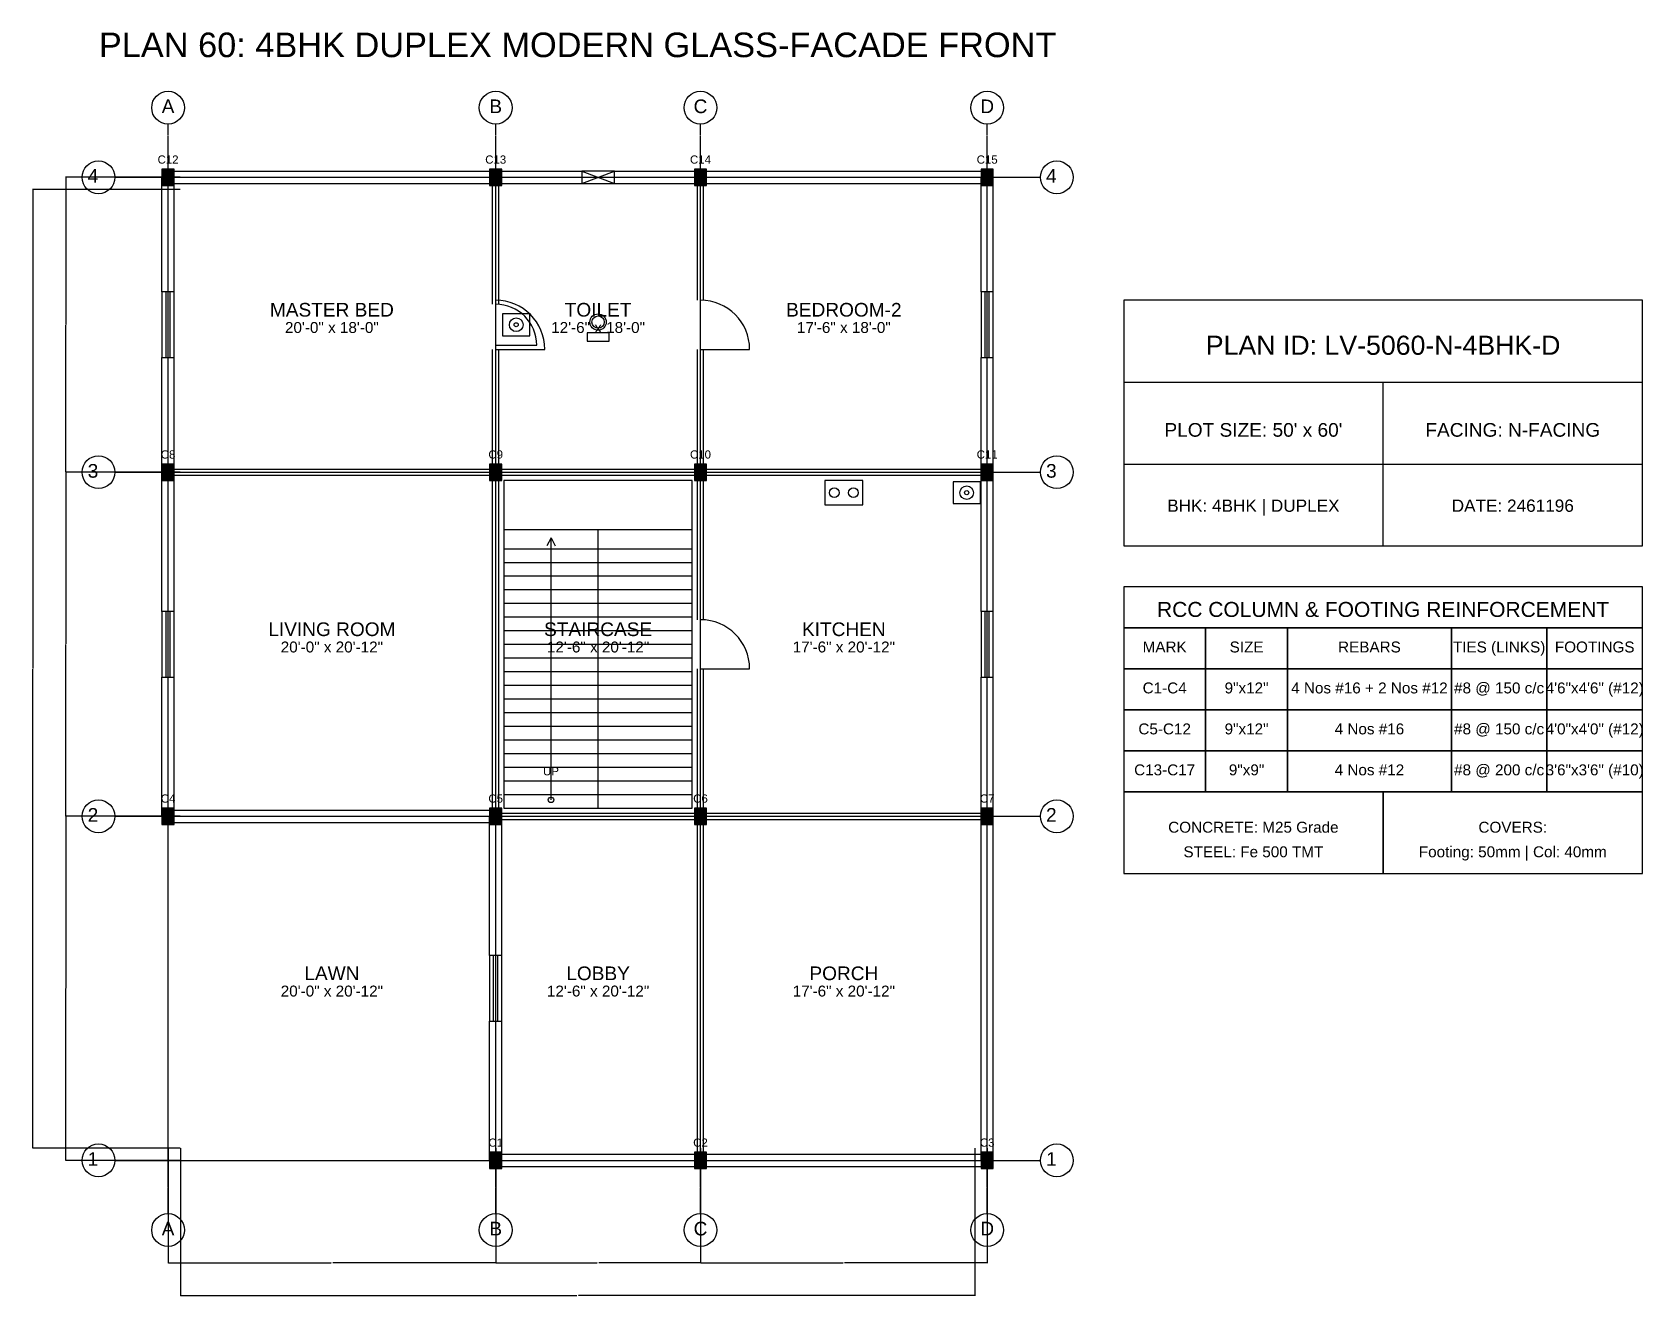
# Model space of a CAD drawing. Header units: inches. Extents: x -134 to 23580, y -99 to 23207.
# Drawn here: x 22400 to 23580, y 12401 to 13326 of the extents above; entities that cross this region are included whole.
import ezdxf
from ezdxf.enums import TextEntityAlignment as Align

# ---------------------------------------------------------------- set-up
doc = ezdxf.new("R2010")
doc.units = ezdxf.units.IN
doc.header["$MEASUREMENT"] = 0
doc.linetypes.add('CENTER', pattern=[2, 1.25, -0.25, 0.25, -0.25])
for name, color, linetype in [('A-COL-HATCH', 251, 'Continuous'), ('A-COLUMN', 1, 'Continuous'), ('A-DIM', 5, 'Continuous'), ('A-DOOR', 30, 'Continuous'), ('A-FIXTURE', 8, 'Continuous'), ('A-STAIR', 6, 'Continuous'), ('A-TEXT', 2, 'Continuous'), ('A-WALL-EXT', 7, 'Continuous'), ('A-WALL-INT', 9, 'Continuous'), ('A-WINDOW', 4, 'Continuous'), ('S-BEAM-FRAMING', 2, 'Continuous'), ('S-BUBBLE', 4, 'Continuous'), ('S-GRID-CENTER', 8, 'CENTER'), ('S-TABLE', 7, 'Continuous'), ('S-TEXT', 3, 'Continuous')]:
    doc.layers.add(name, color=color, linetype=linetype)
doc.styles.get("Standard").update_dxf_attribs({"font": 'arial.ttf'})
doc.dimstyles.get("Standard").update_dxf_attribs({"dimtxt": 0.18, "dimasz": 0.18, "dimexe": 0.18, "dimexo": 0.0625, "dimgap": 0.09, "dimtad": 0, "dimtih": 1, "dimtoh": 1, "dimdec": 4, "dimzin": 0, "dimdsep": 46, "dimtxsty": 'Standard', "dimcen": 0.09, "dimadec": 0, "dimazin": 0, "dimtfac": 1, "dimtdec": 4, "dimtofl": 0, "dimtmove": 0, "dimatfit": 3, "dimfxl": 1, "dimtolj": 1, "dimtzin": 0, "dimarcsym": 0})

msp = doc.modelspace()

# ---------------------------------------------------------------- texts
at = {"layer": 'A-TEXT'}
for s, height, p in [('PLAN 60: 4BHK DUPLEX MODERN GLASS-FACADE FRONT', 18, (22800, 13308)), ('C12', 6, (22500, 13230)), ('C13', 6, (22740, 13230)), ('C14', 6, (22890, 13230)), ('C15', 6, (23100, 13230)), ('MASTER BED', 10, (22620, 13118)), ('TOILET', 10, (22815, 13118)), ('BEDROOM-2', 10, (22995, 13118)), ('20\'-0" x 18\'-0"', 8, (22620, 13106)), ('12\'-6" x 18\'-0"', 8, (22815, 13106)), ('17\'-6" x 18\'-0"', 8, (22995, 13106)), ('PLAN ID: LV-5060-N-4BHK-D', 14, (23390, 13090)), ("PLOT SIZE: 50' x 60'", 10, (23295, 13030)), ('FACING: N-FACING', 10, (23485, 13030)), ('C8', 6, (22500, 13014)), ('C9', 6, (22740, 13014)), ('C10', 6, (22890, 13014)), ('C11', 6, (23100, 13014)), ('BHK: 4BHK | DUPLEX', 9, (23295, 12975)), ('DATE: 2461196', 9, (23485, 12975)), ('LIVING ROOM', 10, (22620, 12884)), ('STAIRCASE', 10, (22815, 12884)), ('KITCHEN', 10, (22995, 12884)), ('20\'-0" x 20\'-12"', 8, (22620, 12872)), ('12\'-6" x 20\'-12"', 8, (22815, 12872)), ('17\'-6" x 20\'-12"', 8, (22995, 12872)), ('UP', 6, (22780.5, 12782)), ('C4', 6, (22500, 12762)), ('C5', 6, (22740, 12762)), ('C6', 6, (22890, 12762)), ('C7', 6, (23100, 12762)), ('LAWN', 10, (22620, 12632)), ('LOBBY', 10, (22815, 12632)), ('PORCH', 10, (22995, 12632)), ('20\'-0" x 20\'-12"', 8, (22620, 12620)), ('12\'-6" x 20\'-12"', 8, (22815, 12620)), ('17\'-6" x 20\'-12"', 8, (22995, 12620)), ('C1', 6, (22740, 12510)), ('C2', 6, (22890, 12510)), ('C3', 6, (23100, 12510))]:
    msp.add_text(s, height=height, dxfattribs=at).set_placement(p, align=Align.CENTER)
at = {"layer": 'S-TEXT'}
for s, height, p in [('A', 10, (22500, 13267)), ('B', 10, (22740, 13267)), ('C', 10, (22890, 13267)), ('D', 10, (23100, 13267)), ('4', 10, (22445, 13216)), ('4', 10, (23147, 13216)), ('3', 10, (22445, 13000)), ('3', 10, (23147, 13000)), ('RCC COLUMN & FOOTING REINFORCEMENT', 11, (23390, 12898)), ('MARK', 8, (23230, 12872)), ('SIZE', 8, (23290, 12872)), ('REBARS', 8, (23380, 12872)), ('TIES (LINKS)', 8, (23475, 12872)), ('FOOTINGS', 8, (23545, 12872)), ('C1-C4', 8, (23230, 12842)), ('9"x12"', 8, (23290, 12842)), ('4 Nos #16 + 2 Nos #12', 8, (23380, 12842)), ('#8 @ 150 c/c', 8, (23475, 12842)), ('4\'6"x4\'6" (#12)', 8, (23545, 12842)), ('C5-C12', 8, (23230, 12812)), ('9"x12"', 8, (23290, 12812)), ('4 Nos #16', 8, (23380, 12812)), ('#8 @ 150 c/c', 8, (23475, 12812)), ('4\'0"x4\'0" (#12)', 8, (23545, 12812)), ('C13-C17', 8, (23230, 12782)), ('9"x9"', 8, (23290, 12782)), ('4 Nos #12', 8, (23380, 12782)), ('#8 @ 200 c/c', 8, (23475, 12782)), ('3\'6"x3\'6" (#10)', 8, (23545, 12782)), ('2', 10, (22445, 12748)), ('2', 10, (23147, 12748)), ('CONCRETE: M25 Grade', 8, (23295, 12740)), ('COVERS:', 8, (23485, 12740)), ('STEEL: Fe 500 TMT', 8, (23295, 12722)), ('Footing: 50mm | Col: 40mm', 8, (23485, 12722)), ('1', 10, (22445, 12496)), ('1', 10, (23147, 12496)), ('A', 10, (22500, 12445)), ('B', 10, (22740, 12445)), ('C', 10, (22890, 12445)), ('D', 10, (23100, 12445))]:
    msp.add_text(s, height=height, dxfattribs=at).set_placement(p, align=Align.CENTER)

# ---------------------------------------------------------------- blocks, each defined once
blk = doc.blocks.new('*D529')
at = {"layer": 'A-DIM', "color": 0, "lineweight": -2, "transparency": 16777216}
for p, q in [((22500, 12508.9), (22500, 12424.8)), ((22740, 12508.9), (22740, 12424.8)), ((22500.2, 12425), (22619.4, 12425)), ((22739.8, 12425), (22620.6, 12425))]:
    blk.add_line(p, q, dxfattribs=at)
at = {"layer": 'A-DIM', "color": 0, "transparency": 16777216}
for points in [[(22500.2, 12425), (22500.2, 12425), (22500, 12425)], [(22739.8, 12425), (22739.8, 12425), (22740, 12425)]]:
    blk.add_solid(points, dxfattribs=at)
at = {"layer": 'Defpoints', "color": 0, "transparency": 16777216}
for p in [(22500, 12509), (22740, 12509), (22740, 12425)]:
    blk.add_point(p, dxfattribs=at)
at = {"layer": 'A-DIM', "color": 0, "transparency": 16777216, "insert": (22620, 12425), "char_height": 0.18, "attachment_point": 5}
blk.add_mtext('\\A1;240.0000', dxfattribs=at)
blk = doc.blocks.new('*D530')
at = {"layer": 'A-DIM', "color": 0, "lineweight": -2, "transparency": 16777216}
for p, q in [((22740, 12508.9), (22740, 12424.8)), ((22890, 12508.9), (22890, 12424.8)), ((22740.2, 12425), (22814.4, 12425)), ((22889.8, 12425), (22815.6, 12425))]:
    blk.add_line(p, q, dxfattribs=at)
at = {"layer": 'A-DIM', "color": 0, "transparency": 16777216}
for points in [[(22740.2, 12425), (22740.2, 12425), (22740, 12425)], [(22889.8, 12425), (22889.8, 12425), (22890, 12425)]]:
    blk.add_solid(points, dxfattribs=at)
at = {"layer": 'Defpoints', "color": 0, "transparency": 16777216}
for p in [(22740, 12509), (22890, 12509), (22890, 12425)]:
    blk.add_point(p, dxfattribs=at)
at = {"layer": 'A-DIM', "color": 0, "transparency": 16777216, "insert": (22815, 12425), "char_height": 0.18, "attachment_point": 5}
blk.add_mtext('\\A1;150.0000', dxfattribs=at)
blk = doc.blocks.new('*D531')
at = {"layer": 'A-DIM', "color": 0, "lineweight": -2, "transparency": 16777216}
for p, q in [((22890, 12508.9), (22890, 12424.8)), ((23100, 12508.9), (23100, 12424.8)), ((22890.2, 12425), (22994.4, 12425)), ((23099.8, 12425), (22995.6, 12425))]:
    blk.add_line(p, q, dxfattribs=at)
at = {"layer": 'A-DIM', "color": 0, "transparency": 16777216}
for points in [[(22890.2, 12425), (22890.2, 12425), (22890, 12425)], [(23099.8, 12425), (23099.8, 12425), (23100, 12425)]]:
    blk.add_solid(points, dxfattribs=at)
at = {"layer": 'Defpoints', "color": 0, "transparency": 16777216}
for p in [(22890, 12509), (23100, 12509), (23100, 12425)]:
    blk.add_point(p, dxfattribs=at)
at = {"layer": 'A-DIM', "color": 0, "transparency": 16777216, "insert": (22995, 12425), "char_height": 0.18, "attachment_point": 5}
blk.add_mtext('\\A1;210.0000', dxfattribs=at)
blk = doc.blocks.new('*D532')
at = {"layer": 'A-DIM', "color": 0, "lineweight": -2, "transparency": 16777216}
for p, q in [((22509, 12508.9), (22509, 12400.8)), ((23091, 12508.9), (23091, 12400.8)), ((22509.2, 12401), (22799.4, 12401)), ((23090.8, 12401), (22800.6, 12401))]:
    blk.add_line(p, q, dxfattribs=at)
at = {"layer": 'A-DIM', "color": 0, "transparency": 16777216}
for points in [[(22509.2, 12401), (22509.2, 12401), (22509, 12401)], [(23090.8, 12401), (23090.8, 12401), (23091, 12401)]]:
    blk.add_solid(points, dxfattribs=at)
at = {"layer": 'Defpoints', "color": 0, "transparency": 16777216}
for p in [(22509, 12509), (23091, 12509), (23091, 12401)]:
    blk.add_point(p, dxfattribs=at)
at = {"layer": 'A-DIM', "color": 0, "transparency": 16777216, "insert": (22800, 12401), "char_height": 0.18, "attachment_point": 5}
blk.add_mtext('\\A1;582.0000', dxfattribs=at)
blk = doc.blocks.new('*D533')
at = {"layer": 'A-DIM', "color": 0, "lineweight": -2, "transparency": 16777216}
for p, q in [((22508.9, 12752), (22424.8, 12752)), ((22425, 12751.8), (22425, 12626.2)), ((22425, 12500.2), (22425, 12625.8)), ((22508.9, 12500), (22424.8, 12500))]:
    blk.add_line(p, q, dxfattribs=at)
at = {"layer": 'A-DIM', "color": 0, "transparency": 16777216}
for points in [[(22425, 12751.8), (22425, 12751.8), (22425, 12752)], [(22425, 12500.2), (22425, 12500.2), (22425, 12500)]]:
    blk.add_solid(points, dxfattribs=at)
at = {"layer": 'Defpoints', "color": 0, "transparency": 16777216}
for p in [(22425, 12752), (22509, 12752), (22509, 12500)]:
    blk.add_point(p, dxfattribs=at)
at = {"layer": 'A-DIM', "color": 0, "transparency": 16777216, "insert": (22425, 12626), "char_height": 0.18, "attachment_point": 5}
blk.add_mtext('\\A1;252.0000', dxfattribs=at)
blk = doc.blocks.new('*D534')
at = {"layer": 'A-DIM', "color": 0, "lineweight": -2, "transparency": 16777216}
for p, q in [((22508.9, 13004), (22424.8, 13004)), ((22425, 13003.8), (22425, 12878.2)), ((22425, 12752.2), (22425, 12877.8)), ((22508.9, 12752), (22424.8, 12752))]:
    blk.add_line(p, q, dxfattribs=at)
at = {"layer": 'A-DIM', "color": 0, "transparency": 16777216}
for points in [[(22425, 13003.8), (22425, 13003.8), (22425, 13004)], [(22425, 12752.2), (22425, 12752.2), (22425, 12752)]]:
    blk.add_solid(points, dxfattribs=at)
at = {"layer": 'Defpoints', "color": 0, "transparency": 16777216}
for p in [(22425, 13004), (22509, 13004), (22509, 12752)]:
    blk.add_point(p, dxfattribs=at)
at = {"layer": 'A-DIM', "color": 0, "transparency": 16777216, "insert": (22425, 12878), "char_height": 0.18, "attachment_point": 5}
blk.add_mtext('\\A1;252.0000', dxfattribs=at)
blk = doc.blocks.new('*D535')
at = {"layer": 'A-DIM', "color": 0, "lineweight": -2, "transparency": 16777216}
for p, q in [((22508.9, 13220), (22424.8, 13220)), ((22425, 13219.8), (22425, 13112.2)), ((22425, 13004.2), (22425, 13111.8)), ((22508.9, 13004), (22424.8, 13004))]:
    blk.add_line(p, q, dxfattribs=at)
at = {"layer": 'A-DIM', "color": 0, "transparency": 16777216}
for points in [[(22425, 13219.8), (22425, 13219.8), (22425, 13220)], [(22425, 13004.2), (22425, 13004.2), (22425, 13004)]]:
    blk.add_solid(points, dxfattribs=at)
at = {"layer": 'Defpoints', "color": 0, "transparency": 16777216}
for p in [(22425, 13220), (22509, 13220), (22509, 13004)]:
    blk.add_point(p, dxfattribs=at)
at = {"layer": 'A-DIM', "color": 0, "transparency": 16777216, "insert": (22425, 13112), "char_height": 0.18, "attachment_point": 5}
blk.add_mtext('\\A1;216.0000', dxfattribs=at)
blk = doc.blocks.new('*D536')
at = {"layer": 'A-DIM', "color": 0, "lineweight": -2, "transparency": 16777216}
for p, q in [((22508.9, 13211), (22400.8, 13211)), ((22401, 13210.8), (22401, 12860.2)), ((22401, 12509.2), (22401, 12859.8)), ((22508.9, 12509), (22400.8, 12509))]:
    blk.add_line(p, q, dxfattribs=at)
at = {"layer": 'A-DIM', "color": 0, "transparency": 16777216}
for points in [[(22401, 13210.8), (22401, 13210.8), (22401, 13211)], [(22401, 12509.2), (22401, 12509.2), (22401, 12509)]]:
    blk.add_solid(points, dxfattribs=at)
at = {"layer": 'Defpoints', "color": 0, "transparency": 16777216}
for p in [(22401, 13211), (22509, 13211), (22509, 12509)]:
    blk.add_point(p, dxfattribs=at)
at = {"layer": 'A-DIM', "color": 0, "transparency": 16777216, "insert": (22401, 12860), "char_height": 0.18, "attachment_point": 5}
blk.add_mtext('\\A1;702.0000', dxfattribs=at)

# ---------------------------------------------------------------- dimensions: what is measured, and where the dimension line sits
at = {"layer": 'A-DIM'}
for base, p1, p2, picture, middle in [((22425, 13220), (22509, 13004), (22509, 13220), '*D535', (22425, 13112)), ((22401, 13211), (22509, 12509), (22509, 13211), '*D536', (22401, 12860)), ((22425, 13004), (22509, 12752), (22509, 13004), '*D534', (22425, 12878)), ((22425, 12752), (22509, 12500), (22509, 12752), '*D533', (22425, 12626))]:
    dim = msp.add_linear_dim(base=base, p1=p1, p2=p2, angle=90, dimstyle='Standard', dxfattribs=at)
    dim.commit()
    dim.dimension.update_dxf_attribs({"geometry": picture, "text_midpoint": middle})
for base, p1, p2, picture, middle in [((22740, 12425), (22500, 12509), (22740, 12509), '*D529', (22620, 12425)), ((23091, 12401), (22509, 12509), (23091, 12509), '*D532', (22800, 12401)), ((22890, 12425), (22740, 12509), (22890, 12509), '*D530', (22815, 12425)), ((23100, 12425), (22890, 12509), (23100, 12509), '*D531', (22995, 12425))]:
    dim = msp.add_linear_dim(base=base, p1=p1, p2=p2, dimstyle='Standard', dxfattribs=at)
    dim.commit()
    dim.dimension.update_dxf_attribs({"geometry": picture, "text_midpoint": middle})

# ---------------------------------------------------------------- linework, layer by layer
at = {"layer": 'A-COL-HATCH'}
for points in [[(22495.5, 13214), (22504.5, 13214), (22495.5, 13226), (22504.5, 13226)], [(22735.5, 13214), (22744.5, 13214), (22735.5, 13226), (22744.5, 13226)], [(22885.5, 13214), (22894.5, 13214), (22885.5, 13226), (22894.5, 13226)], [(23095.5, 13214), (23104.5, 13214), (23095.5, 13226), (23104.5, 13226)], [(22495.5, 12998), (22504.5, 12998), (22495.5, 13010), (22504.5, 13010)], [(22735.5, 12998), (22744.5, 12998), (22735.5, 13010), (22744.5, 13010)], [(22885.5, 12998), (22894.5, 12998), (22885.5, 13010), (22894.5, 13010)], [(23095.5, 12998), (23104.5, 12998), (23095.5, 13010), (23104.5, 13010)], [(22495.5, 12746), (22504.5, 12746), (22495.5, 12758), (22504.5, 12758)], [(22735.5, 12746), (22744.5, 12746), (22735.5, 12758), (22744.5, 12758)], [(22885.5, 12746), (22894.5, 12746), (22885.5, 12758), (22894.5, 12758)], [(23095.5, 12746), (23104.5, 12746), (23095.5, 12758), (23104.5, 12758)], [(22735.5, 12494), (22744.5, 12494), (22735.5, 12506), (22744.5, 12506)], [(22885.5, 12494), (22894.5, 12494), (22885.5, 12506), (22894.5, 12506)], [(23095.5, 12494), (23104.5, 12494), (23095.5, 12506), (23104.5, 12506)]]:
    msp.add_solid(points, dxfattribs=at)
at = {"layer": 'A-COLUMN'}
for points in [[(22495.5, 13214), (22504.5, 13214), (22504.5, 13226), (22495.5, 13226)], [(22735.5, 13214), (22744.5, 13214), (22744.5, 13226), (22735.5, 13226)], [(22885.5, 13214), (22894.5, 13214), (22894.5, 13226), (22885.5, 13226)], [(23095.5, 13214), (23104.5, 13214), (23104.5, 13226), (23095.5, 13226)], [(22495.5, 12998), (22504.5, 12998), (22504.5, 13010), (22495.5, 13010)], [(22735.5, 12998), (22744.5, 12998), (22744.5, 13010), (22735.5, 13010)], [(22885.5, 12998), (22894.5, 12998), (22894.5, 13010), (22885.5, 13010)], [(23095.5, 12998), (23104.5, 12998), (23104.5, 13010), (23095.5, 13010)], [(22495.5, 12746), (22504.5, 12746), (22504.5, 12758), (22495.5, 12758)], [(22735.5, 12746), (22744.5, 12746), (22744.5, 12758), (22735.5, 12758)], [(22885.5, 12746), (22894.5, 12746), (22894.5, 12758), (22885.5, 12758)], [(23095.5, 12746), (23104.5, 12746), (23104.5, 12758), (23095.5, 12758)], [(22735.5, 12494), (22744.5, 12494), (22744.5, 12506), (22735.5, 12506)], [(22885.5, 12494), (22894.5, 12494), (22894.5, 12506), (22885.5, 12506)], [(23095.5, 12494), (23104.5, 12494), (23104.5, 12506), (23095.5, 12506)]]:
    msp.add_lwpolyline(points, close=True, dxfattribs=at)
at = {"layer": 'A-DOOR'}
for p, q in [((22740, 13097), (22770, 13097)), ((22740, 13094), (22776, 13094)), ((22890, 13094), (22926, 13094)), ((22890, 12860), (22926, 12860))]:
    msp.add_line(p, q, dxfattribs=at)
for centre, radius in [((22740, 13094), 36), ((22740, 13097), 30), ((22890, 13094), 36), ((22890, 12860), 36)]:
    msp.add_arc(centre, radius, 0, 90, dxfattribs=at)
at = {"layer": 'A-FIXTURE'}
for points in [[(22745, 13104), (22765, 13104), (22765, 13120), (22745, 13120)], [(22807, 13100), (22823, 13100), (22823, 13106), (22807, 13106)], [(22981, 12980), (23009, 12980), (23009, 12998), (22981, 12998)], [(23075, 12981), (23095, 12981), (23095, 12997), (23075, 12997)]]:
    msp.add_lwpolyline(points, close=True, dxfattribs=at)
for centre, radius in [((22815, 13114), 6), ((22755, 13112), 5), ((22755, 13112), 1.5), ((22815, 13114), 4.5), ((22988, 12989), 3.5), ((23002, 12989), 3.5), ((23085, 12989), 5), ((23085, 12989), 1.5)]:
    msp.add_circle(centre, radius, dxfattribs=at)
at = {"layer": 'A-STAIR'}
for p, q in [((22746, 12962), (22884, 12962)), ((22780.5, 12956), (22777.5, 12950)), ((22780.5, 12764), (22780.5, 12956)), ((22780.5, 12956), (22783.5, 12950)), ((22815, 12758), (22815, 12962)), ((22746, 12948), (22815, 12948)), ((22815, 12948), (22884, 12948)), ((22746, 12938), (22815, 12938)), ((22815, 12938), (22884, 12938)), ((22746, 12928), (22815, 12928)), ((22815, 12928), (22884, 12928)), ((22746, 12918), (22815, 12918)), ((22746, 12908), (22815, 12908)), ((22815, 12918), (22884, 12918)), ((22815, 12908), (22884, 12908)), ((22746, 12898), (22815, 12898)), ((22815, 12898), (22884, 12898)), ((22746, 12888), (22815, 12888)), ((22815, 12888), (22884, 12888)), ((22746, 12878), (22815, 12878)), ((22815, 12878), (22884, 12878)), ((22746, 12868), (22815, 12868)), ((22815, 12868), (22884, 12868)), ((22746, 12858), (22815, 12858)), ((22746, 12848), (22815, 12848)), ((22815, 12858), (22884, 12858)), ((22815, 12848), (22884, 12848)), ((22746, 12838), (22815, 12838)), ((22815, 12838), (22884, 12838)), ((22746, 12828), (22815, 12828)), ((22815, 12828), (22884, 12828)), ((22746, 12818), (22815, 12818)), ((22815, 12818), (22884, 12818)), ((22746, 12808), (22815, 12808)), ((22815, 12808), (22884, 12808)), ((22746, 12798), (22815, 12798)), ((22815, 12798), (22884, 12798)), ((22746, 12788), (22815, 12788)), ((22746, 12778), (22815, 12778)), ((22815, 12788), (22884, 12788)), ((22815, 12778), (22884, 12778)), ((22746, 12768), (22815, 12768)), ((22815, 12768), (22884, 12768))]:
    msp.add_line(p, q, dxfattribs=at)
msp.add_lwpolyline([(22746, 12758), (22884, 12758), (22884, 12998), (22746, 12998)], close=True, dxfattribs=at)
msp.add_circle((22780.5, 12764), 2, dxfattribs=at)
at = {"layer": 'A-WALL-EXT'}
for p, q in [((22495.5, 13136), (22495.5, 13220)), ((22500, 13224.5), (22740, 13224.5)), ((22500, 13215.5), (22740, 13215.5)), ((22504.5, 13136), (22504.5, 13220)), ((22740, 13224.5), (22803, 13224.5)), ((22740, 13215.5), (22803, 13215.5)), ((22827, 13224.5), (22890, 13224.5)), ((22827, 13215.5), (22890, 13215.5)), ((22890, 13224.5), (23100, 13224.5)), ((22890, 13215.5), (23100, 13215.5)), ((23095.5, 13136), (23095.5, 13220)), ((23104.5, 13136), (23104.5, 13220)), ((22495.5, 13004), (22495.5, 13088)), ((22504.5, 13004), (22504.5, 13088)), ((23095.5, 13004), (23095.5, 13088)), ((23104.5, 13004), (23104.5, 13088)), ((23200, 13070), (23580, 13070)), ((23390, 12950), (23390, 13070)), ((22495.5, 12902), (22495.5, 13004)), ((22504.5, 12902), (22504.5, 13004)), ((23095.5, 12902), (23095.5, 13004)), ((23104.5, 12902), (23104.5, 13004)), ((23200, 13010), (23580, 13010)), ((22495.5, 12752), (22495.5, 12854)), ((22504.5, 12752), (22504.5, 12854)), ((23095.5, 12752), (23095.5, 12854)), ((23104.5, 12752), (23104.5, 12854)), ((22500, 12756.5), (22740, 12756.5)), ((22500, 12747.5), (22740, 12747.5)), ((22735.5, 12650), (22735.5, 12752)), ((22744.5, 12650), (22744.5, 12752)), ((23095.5, 12500), (23095.5, 12752)), ((23104.5, 12500), (23104.5, 12752)), ((22735.5, 12500), (22735.5, 12602)), ((22744.5, 12500), (22744.5, 12602)), ((22740, 12504.5), (22890, 12504.5)), ((22740, 12495.5), (22890, 12495.5)), ((22890, 12504.5), (23100, 12504.5)), ((22890, 12495.5), (23100, 12495.5))]:
    msp.add_line(p, q, dxfattribs=at)
msp.add_lwpolyline([(23200, 12950), (23580, 12950), (23580, 13130), (23200, 13130)], close=True, dxfattribs=at)
at = {"layer": 'A-WALL-INT'}
for p, q in [((22737.75, 13127), (22737.75, 13220)), ((22742.25, 13127), (22742.25, 13220)), ((22887.75, 13130), (22887.75, 13220)), ((22892.25, 13130), (22892.25, 13220)), ((22737.75, 13004), (22737.75, 13094)), ((22742.25, 13004), (22742.25, 13094)), ((22887.75, 13004), (22887.75, 13094)), ((22892.25, 13004), (22892.25, 13094)), ((22500, 13006.25), (22740, 13006.25)), ((22500, 13001.75), (22740, 13001.75)), ((22737.75, 12752), (22737.75, 13004)), ((22740, 13006.25), (22890, 13006.25)), ((22740, 13001.75), (22890, 13001.75)), ((22742.25, 12752), (22742.25, 13004)), ((22887.75, 12896), (22887.75, 13004)), ((22890, 13006.25), (23100, 13006.25)), ((22890, 13001.75), (23100, 13001.75)), ((22892.25, 12896), (22892.25, 13004)), ((22887.75, 12752), (22887.75, 12860)), ((22892.25, 12752), (22892.25, 12860)), ((22740, 12754.25), (22890, 12754.25)), ((22890, 12754.25), (23100, 12754.25)), ((22740, 12749.75), (22890, 12749.75)), ((22887.75, 12500), (22887.75, 12752)), ((22890, 12749.75), (23100, 12749.75)), ((22892.25, 12500), (22892.25, 12752))]:
    msp.add_line(p, q, dxfattribs=at)
at = {"layer": 'A-WINDOW'}
for p, q in [((22803, 13215.5), (22827, 13224.5)), ((22803, 13224.5), (22827, 13215.5)), ((22498.5, 13088), (22498.5, 13136)), ((22501.5, 13088), (22501.5, 13136)), ((23098.5, 13088), (23098.5, 13136)), ((23101.5, 13088), (23101.5, 13136)), ((22498.5, 12854), (22498.5, 12902)), ((22501.5, 12854), (22501.5, 12902)), ((23098.5, 12854), (23098.5, 12902)), ((23101.5, 12854), (23101.5, 12902)), ((22738.5, 12602), (22738.5, 12650)), ((22741.5, 12602), (22741.5, 12650))]:
    msp.add_line(p, q, dxfattribs=at)
for points in [[(22803, 13215.5), (22827, 13215.5), (22827, 13224.5), (22803, 13224.5)], [(22495.5, 13088), (22504.5, 13088), (22504.5, 13136), (22495.5, 13136)], [(23095.5, 13088), (23104.5, 13088), (23104.5, 13136), (23095.5, 13136)], [(22495.5, 12854), (22504.5, 12854), (22504.5, 12902), (22495.5, 12902)], [(23095.5, 12854), (23104.5, 12854), (23104.5, 12902), (23095.5, 12902)], [(22735.5, 12602), (22744.5, 12602), (22744.5, 12650), (22735.5, 12650)]]:
    msp.add_lwpolyline(points, close=True, dxfattribs=at)
at = {"layer": 'S-BEAM-FRAMING'}
for p, q in [((22500, 12500), (22500, 13220)), ((22500, 13220), (23100, 13220)), ((22740, 12500), (22740, 13220)), ((22890, 12500), (22890, 13220)), ((23100, 12500), (23100, 13220)), ((22500, 13004), (23100, 13004)), ((22500, 12752), (23100, 12752)), ((22500, 12500), (23100, 12500))]:
    msp.add_line(p, q, dxfattribs=at)
at = {"layer": 'S-BUBBLE'}
for centre in [(22500, 13271), (22740, 13271), (22890, 13271), (23100, 13271), (22449, 13220), (23151, 13220), (22449, 13004), (23151, 13004), (22449, 12752), (23151, 12752), (22449, 12500), (23151, 12500), (22500, 12449), (22740, 12449), (22890, 12449), (23100, 12449)]:
    msp.add_circle(centre, 12, dxfattribs=at)
at = {"layer": 'S-GRID-CENTER'}
for p, q in [((22500, 12461), (22500, 13259)), ((22740, 12461), (22740, 13259)), ((22890, 12461), (22890, 13259)), ((23100, 12461), (23100, 13259)), ((22461, 13220), (23139, 13220)), ((22461, 13004), (23139, 13004)), ((22461, 12752), (23139, 12752)), ((22461, 12500), (23139, 12500))]:
    msp.add_line(p, q, dxfattribs=at)
at = {"layer": 'S-TABLE'}
for points in [[(23200, 12890), (23580, 12890), (23580, 12920), (23200, 12920)], [(23200, 12860), (23260, 12860), (23260, 12890), (23200, 12890)], [(23260, 12860), (23320, 12860), (23320, 12890), (23260, 12890)], [(23320, 12860), (23440, 12860), (23440, 12890), (23320, 12890)], [(23440, 12860), (23510, 12860), (23510, 12890), (23440, 12890)], [(23510, 12860), (23580, 12860), (23580, 12890), (23510, 12890)], [(23200, 12830), (23260, 12830), (23260, 12860), (23200, 12860)], [(23260, 12830), (23320, 12830), (23320, 12860), (23260, 12860)], [(23320, 12830), (23440, 12830), (23440, 12860), (23320, 12860)], [(23440, 12830), (23510, 12830), (23510, 12860), (23440, 12860)], [(23510, 12830), (23580, 12830), (23580, 12860), (23510, 12860)], [(23200, 12800), (23260, 12800), (23260, 12830), (23200, 12830)], [(23260, 12800), (23320, 12800), (23320, 12830), (23260, 12830)], [(23320, 12800), (23440, 12800), (23440, 12830), (23320, 12830)], [(23440, 12800), (23510, 12800), (23510, 12830), (23440, 12830)], [(23510, 12800), (23580, 12800), (23580, 12830), (23510, 12830)], [(23200, 12770), (23260, 12770), (23260, 12800), (23200, 12800)], [(23260, 12770), (23320, 12770), (23320, 12800), (23260, 12800)], [(23320, 12770), (23440, 12770), (23440, 12800), (23320, 12800)], [(23440, 12770), (23510, 12770), (23510, 12800), (23440, 12800)], [(23510, 12770), (23580, 12770), (23580, 12800), (23510, 12800)], [(23200, 12710), (23390, 12710), (23390, 12770), (23200, 12770)], [(23390, 12710), (23580, 12710), (23580, 12770), (23390, 12770)]]:
    msp.add_lwpolyline(points, close=True, dxfattribs=at)

msp.set_redraw_order([(e.dxf.handle, doc.entitydb.next_handle()) for e in msp.query("TEXT MTEXT ATTDEF DIMENSION ARC_DIMENSION")])  # texts and dimensions are drawn at this point

doc.saveas('drawing.dxf')
